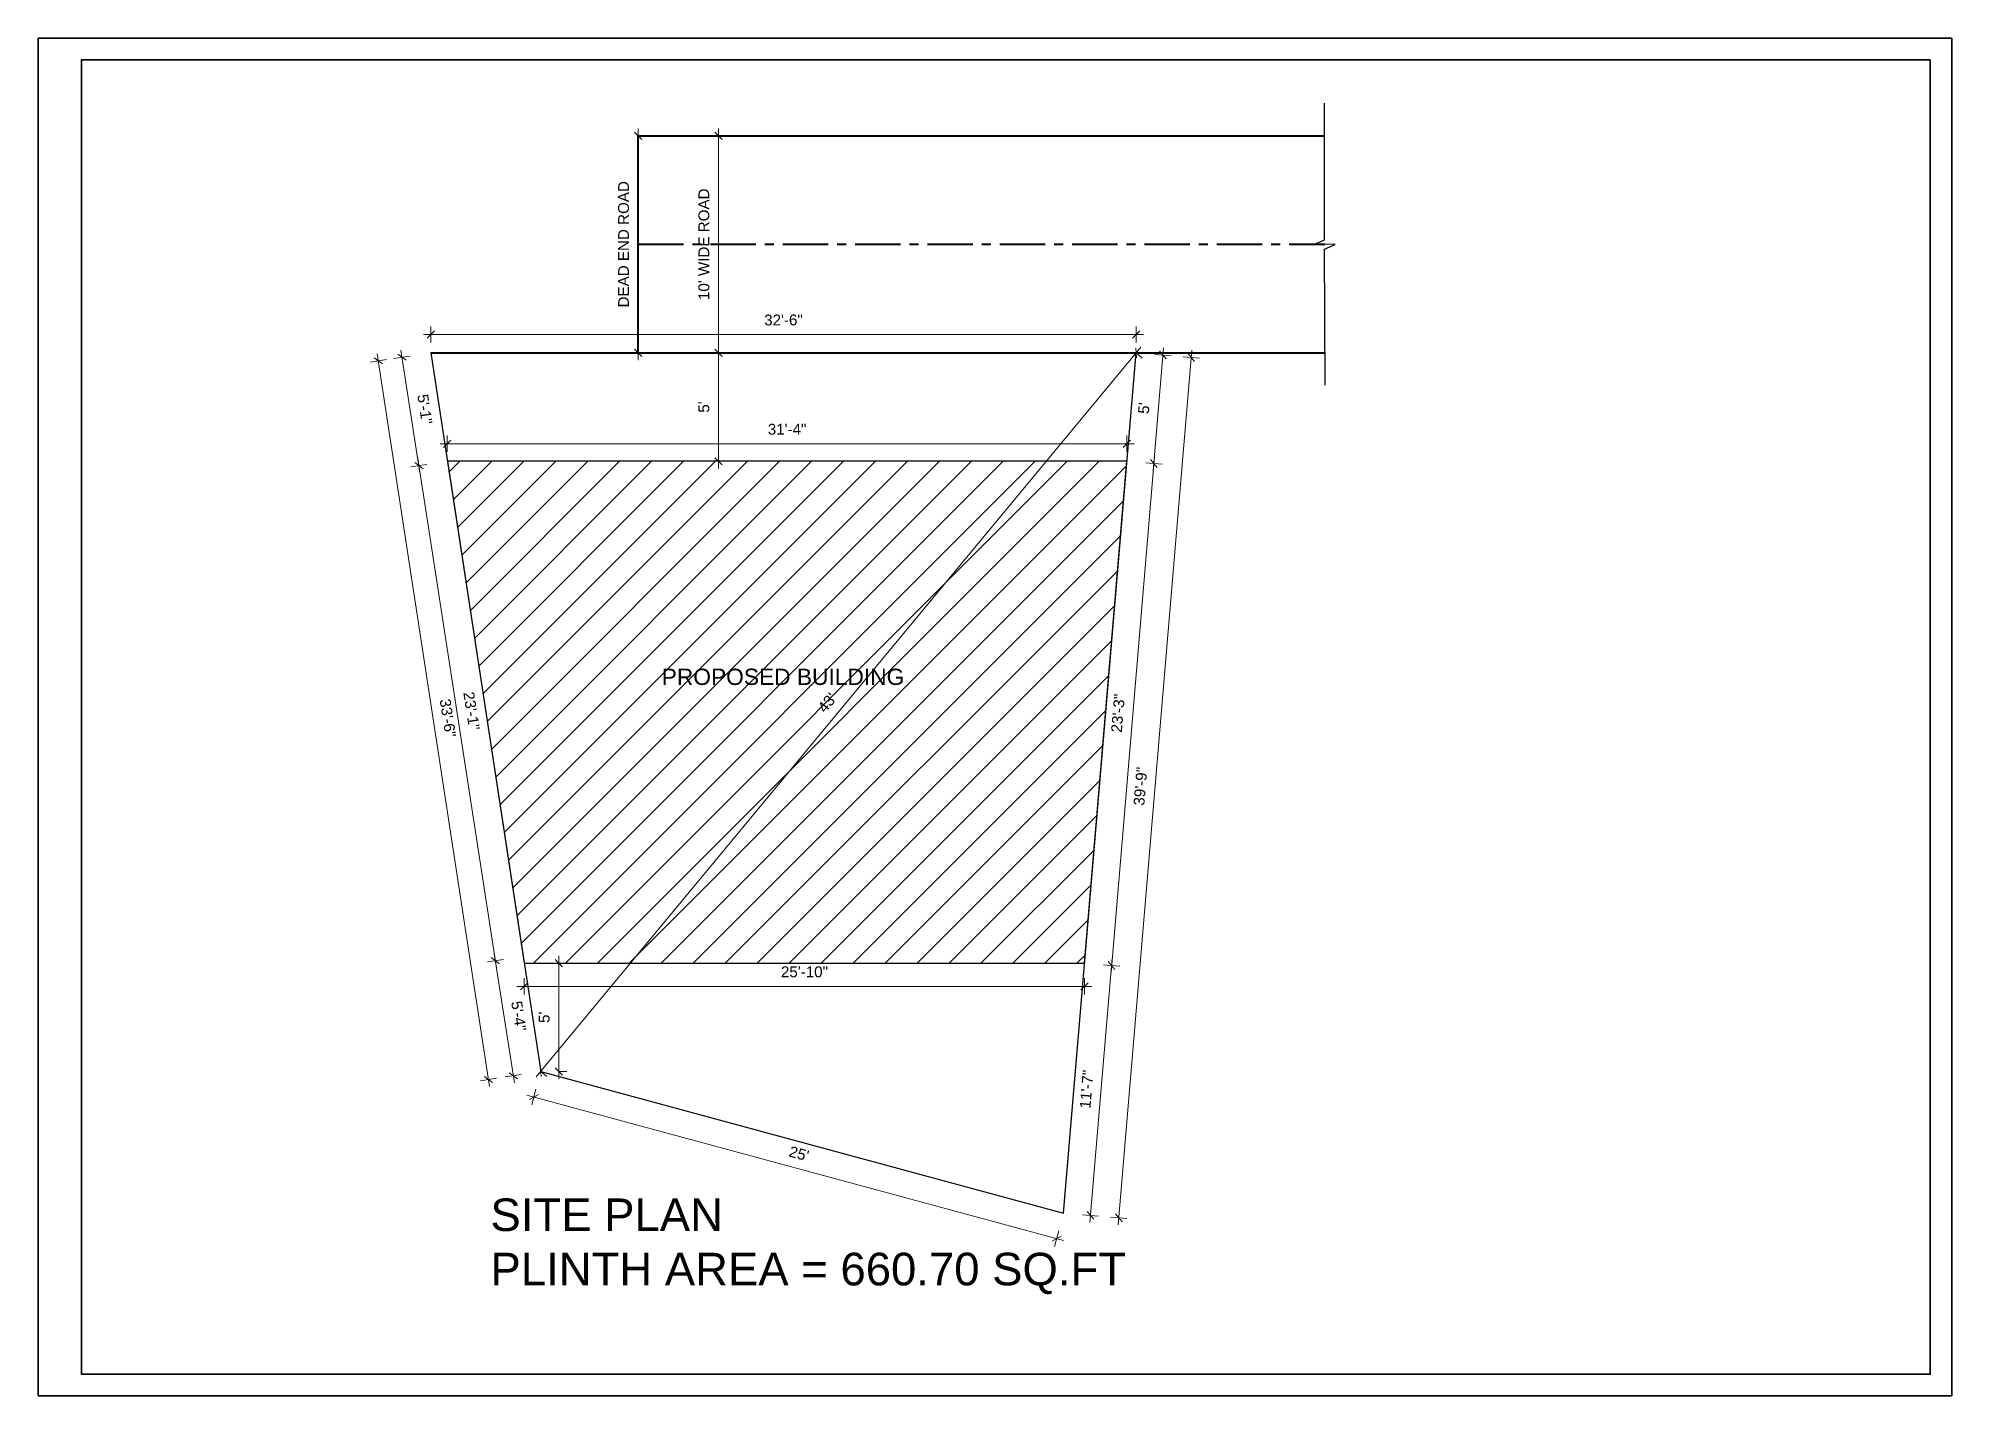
# Model space of a CAD drawing. Header units: inches. Extents: x 45643 to 78083, y -17830 to -3084.
# Drawn here: x 53700 to 54758, y -16630 to -15879 of the extents above; entities that cross this region are included whole.
import ezdxf

# ---------------------------------------------------------------- set-up
doc = ezdxf.new("R2010")
doc.units = ezdxf.units.IN
doc.header["$MEASUREMENT"] = 0
doc.linetypes.add('CENTER', pattern=[2, 1.25, -0.25, 0.25, -0.25])
for name, color, linetype, lineweight in [('A_Title Text', 105, 'Continuous', 60), ('DW-SEC', 24, 'Continuous', 25), ('ELE1', 3, 'Continuous', 9), ('ELEVATION', 6, 'Continuous', 30)]:
    doc.layers.add(name, color=color, linetype=linetype, lineweight=lineweight)
doc.layers.add('Normal Wall', color=7, linetype='Continuous', lineweight=35, true_color=0xffaf89)
doc.layers.add('PDF_Boundary', color=7, linetype='Continuous')
doc.layers.add('PDF_Text', color=7, linetype='Continuous')
doc.styles.add('Arial', font='arial.ttf')
doc.styles.add('PDF Arial', font='arial.ttf')
doc.dimstyles.new('Sudeep', dxfattribs={"dimtxt": 6, "dimasz": 4, "dimexe": 4.5, "dimexo": 4.5, "dimgap": 5, "dimtad": 1, "dimdec": 0, "dimlunit": 4, "dimtxsty": 'Arial', "dimblk": 'OBLIQUE', "dimcen": 250, "dimdle": 4, "dimclrd": 86, "dimclre": 5, "dimclrt": 1, "dimadec": 0, "dimazin": 0, "dimtfac": 1, "dimtdec": 0, "dimtix": 1, "dimtmove": 1, "dimatfit": 3, "dimldrblk": 'OBLIQUE', "dimfxl": 4.5, "dimfxlon": 1, "dimfrac": 2, "dimlwd": 15, "dimlwe": 13, "dimarcsym": 0})

msp = doc.modelspace()

# ---------------------------------------------------------------- texts
at = {"layer": 'PDF_Text', "attachment_point": 7, "style": 'PDF Arial'}
for s, insert, char_height in [('PROPOSED BUILDING', (54044.77, -16236.68), 9), ('SITE PLAN\\PPLINTH AREA = 660.70 SQ.FT', (53950.08, -16573.43), 18)]:
    msp.add_mtext(s, dxfattribs=dict(at, insert=insert, char_height=char_height))

# ---------------------------------------------------------------- blocks, each defined once
blk = doc.blocks.new('_Oblique')
at = {"color": 0, "linetype": 'ByBlock', "lineweight": -2}
blk.add_line((-0.5, -0.5), (0.5, 0.5), dxfattribs=at)
blk = doc.blocks.new('*D1830')
at = {"layer": 'A_Title Text', "color": 5, "lineweight": 13, "transparency": 16777216}
for p, q in [((54080.7, -15932.9), (54071.7, -15932.9)), ((54080.7, -16052.9), (54071.7, -16052.9))]:
    blk.add_line(p, q, dxfattribs=at)
at = {"layer": 'A_Title Text', "color": 86, "lineweight": 15, "transparency": 16777216}
blk.add_line((54076.2, -16056.9), (54076.2, -15928.9), dxfattribs=at)
at = {"layer": 'Defpoints', "color": 0, "transparency": 16777216}
for p in [(54076.2, -15932.9), (54221.7, -15932.9), (54221.7, -16052.9)]:
    blk.add_point(p, dxfattribs=at)
at = {"layer": 'A_Title Text', "color": 86, "lineweight": 15, "transparency": 16777216, "xscale": 4, "yscale": 4, "zscale": 4}
for p, rotation in [((54076.2, -15932.9), 90), ((54076.2, -16052.9), 270)]:
    blk.add_blockref('_Oblique', p, dxfattribs=dict(at, rotation=rotation))
at = {"layer": 'A_Title Text', "color": 1, "transparency": 16777216, "insert": (54068.1, -15992.9), "char_height": 6, "attachment_point": 5, "rotation": 90, "style": 'Arial'}
blk.add_mtext("10' WIDE ROAD", dxfattribs=at)
blk = doc.blocks.new('*D1859')
at = {"layer": 'A_Title Text', "color": 5, "lineweight": 13, "transparency": 16777216}
for p, q in [((53975.2, -16460), (53972.9, -16468.7)), ((54264.3, -16538.3), (54262, -16547))]:
    blk.add_line(p, q, dxfattribs=at)
at = {"layer": 'A_Title Text', "color": 86, "lineweight": 15, "transparency": 16777216}
blk.add_line((53970.2, -16463.3), (54267, -16543.7), dxfattribs=at)
at = {"layer": 'Defpoints', "color": 0, "transparency": 16777216}
for p in [(53977.9, -16450.3), (54267, -16528.6), (54263.2, -16542.7)]:
    blk.add_point(p, dxfattribs=at)
at = {"layer": 'A_Title Text', "color": 86, "lineweight": 15, "transparency": 16777216, "xscale": 4, "yscale": 4, "zscale": 4}
for p, rotation in [((53974.1, -16464.4), 164.8399575509016), ((54263.2, -16542.7), 344.8399575509015)]:
    blk.add_blockref('_Oblique', p, dxfattribs=dict(at, rotation=rotation))
at = {"layer": 'A_Title Text', "color": 1, "transparency": 16777216, "insert": (54120.7, -16495.7), "char_height": 6, "attachment_point": 5, "rotation": 344.84, "style": 'Arial'}
blk.add_mtext("25'", dxfattribs=at)
blk = doc.blocks.new('*D1831')
at = {"layer": 'A_Title Text', "color": 86, "lineweight": 15, "transparency": 16777216}
blk.add_line((54293.2, -16395.6), (54317.2, -16110.2), dxfattribs=at)
at = {"layer": 'A_Title Text', "color": 5, "lineweight": 13, "transparency": 16777216}
for p, q in [((54312.4, -16113.8), (54321.4, -16114.5)), ((54289, -16391.3), (54298, -16392))]:
    blk.add_line(p, q, dxfattribs=at)
at = {"layer": 'Defpoints', "color": 0, "transparency": 16777216}
for p in [(54302, -16112.9), (54316.9, -16114.1), (54278.6, -16390.4)]:
    blk.add_point(p, dxfattribs=at)
at = {"layer": 'A_Title Text', "color": 86, "lineweight": 15, "transparency": 16777216, "xscale": 4, "yscale": 4, "zscale": 4}
for p, rotation in [((54316.9, -16114.1), 85.18472226389949), ((54293.5, -16391.7), 265.1847222638995)]:
    blk.add_blockref('_Oblique', p, dxfattribs=dict(at, rotation=rotation))
at = {"layer": 'A_Title Text', "color": 1, "transparency": 16777216, "insert": (54297.1, -16252.2), "char_height": 6, "attachment_point": 5, "rotation": 85.1847, "style": 'Arial'}
blk.add_mtext('23\'-3"', dxfattribs=at)
blk = doc.blocks.new('*D1860')
at = {"layer": 'A_Title Text', "color": 5, "lineweight": 13, "transparency": 16777216}
for p, q in [((53917.1, -16047.3), (53917.1, -16038.3)), ((54307.1, -16047.3), (54307.1, -16038.3))]:
    blk.add_line(p, q, dxfattribs=at)
at = {"layer": 'A_Title Text', "color": 86, "lineweight": 15, "transparency": 16777216}
blk.add_line((53913.1, -16042.8), (54311.1, -16042.8), dxfattribs=at)
at = {"layer": 'Defpoints', "color": 0, "transparency": 16777216}
for p in [(54307.1, -16042.8), (53917.1, -16052.9), (54307.1, -16052.9)]:
    blk.add_point(p, dxfattribs=at)
at = {"layer": 'A_Title Text', "color": 86, "lineweight": 15, "transparency": 16777216, "xscale": 4, "yscale": 4, "zscale": 4, "rotation": 180}
blk.add_blockref('_Oblique', (53917.1, -16042.8), dxfattribs=at)
at = {"layer": 'A_Title Text', "color": 86, "lineweight": 15, "transparency": 16777216, "xscale": 4, "yscale": 4, "zscale": 4}
blk.add_blockref('_Oblique', (54307.1, -16042.8), dxfattribs=at)
at = {"layer": 'A_Title Text', "color": 1, "transparency": 16777216, "insert": (54112.1, -16034.8), "char_height": 6, "attachment_point": 5, "style": 'Arial'}
blk.add_mtext('32\'-6"', dxfattribs=at)
blk = doc.blocks.new('*D1832')
at = {"layer": 'A_Title Text', "color": 5, "lineweight": 13, "transparency": 16777216}
for p, q in [((53957.3, -16388.3), (53948.4, -16389.6)), ((53967.1, -16451.9), (53958.2, -16453.3))]:
    blk.add_line(p, q, dxfattribs=at)
at = {"layer": 'A_Title Text', "color": 86, "lineweight": 15, "transparency": 16777216}
blk.add_line((53952.2, -16385), (53963.3, -16456.6), dxfattribs=at)
at = {"layer": 'Defpoints', "color": 0, "transparency": 16777216}
for p in [(53972.6, -16385.9), (53977.9, -16450.3), (53962.7, -16452.6)]:
    blk.add_point(p, dxfattribs=at)
at = {"layer": 'A_Title Text', "color": 86, "lineweight": 15, "transparency": 16777216, "xscale": 4, "yscale": 4, "zscale": 4}
for p, rotation in [((53952.8, -16389), 98.79690632557445), ((53962.7, -16452.6), 278.7969063255745)]:
    blk.add_blockref('_Oblique', p, dxfattribs=dict(at, rotation=rotation))
at = {"layer": 'A_Title Text', "color": 1, "transparency": 16777216, "insert": (53965.7, -16419.6), "char_height": 6, "attachment_point": 5, "rotation": 278.7969, "style": 'Arial'}
blk.add_mtext('5\'-4"', dxfattribs=at)
blk = doc.blocks.new('*D1833')
at = {"layer": 'A_Title Text', "color": 5, "lineweight": 13, "transparency": 16777216}
for p, q in [((53926.2, -16107.7), (53926.2, -16098.7)), ((54302, -16107.7), (54302, -16098.7))]:
    blk.add_line(p, q, dxfattribs=at)
at = {"layer": 'A_Title Text', "color": 86, "lineweight": 15, "transparency": 16777216}
blk.add_line((53922.2, -16103.2), (54306, -16103.2), dxfattribs=at)
at = {"layer": 'Defpoints', "color": 0, "transparency": 16777216}
for p in [(53926.2, -16112.9), (54302, -16103.2), (54302, -16112.9)]:
    blk.add_point(p, dxfattribs=at)
at = {"layer": 'A_Title Text', "color": 86, "lineweight": 15, "transparency": 16777216, "xscale": 4, "yscale": 4, "zscale": 4, "rotation": 180}
blk.add_blockref('_Oblique', (53926.2, -16103.2), dxfattribs=at)
at = {"layer": 'A_Title Text', "color": 86, "lineweight": 15, "transparency": 16777216, "xscale": 4, "yscale": 4, "zscale": 4}
blk.add_blockref('_Oblique', (54302, -16103.2), dxfattribs=at)
at = {"layer": 'A_Title Text', "color": 1, "transparency": 16777216, "insert": (54114.1, -16095.2), "char_height": 6, "attachment_point": 5, "style": 'Arial'}
blk.add_mtext('31\'-4"', dxfattribs=at)
blk = doc.blocks.new('*D1834')
at = {"layer": 'A_Title Text', "color": 86, "lineweight": 15, "transparency": 16777216}
blk.add_line((53953.4, -16392.9), (53909.9, -16111.4), dxfattribs=at)
at = {"layer": 'A_Title Text', "color": 5, "lineweight": 13, "transparency": 16777216}
for p, q in [((53914.9, -16114.6), (53906, -16116)), ((53957.3, -16388.3), (53948.4, -16389.6))]:
    blk.add_line(p, q, dxfattribs=at)
at = {"layer": 'Defpoints', "color": 0, "transparency": 16777216}
for p in [(53926.2, -16112.9), (53910.5, -16115.3), (53972.6, -16385.9)]:
    blk.add_point(p, dxfattribs=at)
at = {"layer": 'A_Title Text', "color": 86, "lineweight": 15, "transparency": 16777216, "xscale": 4, "yscale": 4, "zscale": 4}
for p, rotation in [((53910.5, -16115.3), 98.79690632557445), ((53952.8, -16389), 278.7969063255745)]:
    blk.add_blockref('_Oblique', p, dxfattribs=dict(at, rotation=rotation))
at = {"layer": 'A_Title Text', "color": 1, "transparency": 16777216, "insert": (53939.6, -16250.9), "char_height": 6, "attachment_point": 5, "rotation": 278.7969, "style": 'Arial'}
blk.add_mtext('23\'-1"', dxfattribs=at)
blk = doc.blocks.new('*D1835')
at = {"layer": 'A_Title Text', "color": 5, "lineweight": 13, "transparency": 16777216}
for p, q in [((53905.6, -16054.7), (53896.7, -16056)), ((53914.9, -16114.6), (53906, -16116))]:
    blk.add_line(p, q, dxfattribs=at)
at = {"layer": 'A_Title Text', "color": 86, "lineweight": 15, "transparency": 16777216}
blk.add_line((53911.1, -16119.3), (53900.6, -16051.4), dxfattribs=at)
at = {"layer": 'Defpoints', "color": 0, "transparency": 16777216}
for p in [(53901.2, -16055.3), (53917.1, -16052.9), (53926.2, -16112.9)]:
    blk.add_point(p, dxfattribs=at)
at = {"layer": 'A_Title Text', "color": 86, "lineweight": 15, "transparency": 16777216, "xscale": 4, "yscale": 4, "zscale": 4}
for p, rotation in [((53901.2, -16055.3), 98.79690632557445), ((53910.5, -16115.3), 278.7969063255745)]:
    blk.add_blockref('_Oblique', p, dxfattribs=dict(at, rotation=rotation))
at = {"layer": 'A_Title Text', "color": 1, "transparency": 16777216, "insert": (53913.8, -16084.1), "char_height": 6, "attachment_point": 5, "rotation": 278.7969, "style": 'Arial'}
blk.add_mtext('5\'-1"', dxfattribs=at)
blk = doc.blocks.new('*D1861')
at = {"layer": 'A_Title Text', "color": 5, "lineweight": 13, "transparency": 16777216}
for p, q in [((53892.6, -16056.6), (53883.7, -16058)), ((53953.4, -16454), (53944.5, -16455.4))]:
    blk.add_line(p, q, dxfattribs=at)
at = {"layer": 'A_Title Text', "color": 86, "lineweight": 15, "transparency": 16777216}
blk.add_line((53887.5, -16053.4), (53949.6, -16458.6), dxfattribs=at)
at = {"layer": 'Defpoints', "color": 0, "transparency": 16777216}
for p in [(53917.1, -16052.9), (53977.9, -16450.3), (53949, -16454.7)]:
    blk.add_point(p, dxfattribs=at)
at = {"layer": 'A_Title Text', "color": 86, "lineweight": 15, "transparency": 16777216, "xscale": 4, "yscale": 4, "zscale": 4}
for p, rotation in [((53888.1, -16057.3), 98.70344886768218), ((53949, -16454.7), 278.7034488676821)]:
    blk.add_blockref('_Oblique', p, dxfattribs=dict(at, rotation=rotation))
at = {"layer": 'A_Title Text', "color": 1, "transparency": 16777216, "insert": (53926.5, -16254.8), "char_height": 6, "attachment_point": 5, "rotation": 278.7034, "style": 'Arial'}
blk.add_mtext('33\'-6"', dxfattribs=at)
blk = doc.blocks.new('*D1862')
at = {"layer": 'A_Title Text', "color": 5, "lineweight": 13, "transparency": 16777216}
for p, q in [((53968.7, -16398.7), (53968.7, -16407.7)), ((54278.6, -16398.7), (54278.6, -16407.7))]:
    blk.add_line(p, q, dxfattribs=at)
at = {"layer": 'A_Title Text', "color": 86, "lineweight": 15, "transparency": 16777216}
blk.add_line((53964.7, -16403.2), (54282.6, -16403.2), dxfattribs=at)
at = {"layer": 'Defpoints', "color": 0, "transparency": 16777216}
for p in [(53968.7, -16390.4), (54278.6, -16390.4), (54278.6, -16403.2)]:
    blk.add_point(p, dxfattribs=at)
at = {"layer": 'A_Title Text', "color": 86, "lineweight": 15, "transparency": 16777216, "xscale": 4, "yscale": 4, "zscale": 4, "rotation": 180}
blk.add_blockref('_Oblique', (53968.7, -16403.2), dxfattribs=at)
at = {"layer": 'A_Title Text', "color": 86, "lineweight": 15, "transparency": 16777216, "xscale": 4, "yscale": 4, "zscale": 4}
blk.add_blockref('_Oblique', (54278.6, -16403.2), dxfattribs=at)
at = {"layer": 'A_Title Text', "color": 1, "transparency": 16777216, "insert": (54123.7, -16395.2), "char_height": 6, "attachment_point": 5, "style": 'Arial'}
blk.add_mtext('25\'-10"', dxfattribs=at)
blk = doc.blocks.new('*D1836')
at = {"layer": 'A_Title Text', "color": 86, "lineweight": 15, "transparency": 16777216}
blk.add_line((54316.5, -16118.1), (54322.3, -16050.2), dxfattribs=at)
at = {"layer": 'A_Title Text', "color": 5, "lineweight": 13, "transparency": 16777216}
for p, q in [((54317.4, -16053.8), (54326.4, -16054.5)), ((54312.4, -16113.8), (54321.4, -16114.5))]:
    blk.add_line(p, q, dxfattribs=at)
at = {"layer": 'Defpoints', "color": 0, "transparency": 16777216}
for p in [(54307.1, -16052.9), (54321.9, -16054.1), (54302, -16112.9)]:
    blk.add_point(p, dxfattribs=at)
at = {"layer": 'A_Title Text', "color": 86, "lineweight": 15, "transparency": 16777216, "xscale": 4, "yscale": 4, "zscale": 4}
for p, rotation in [((54321.9, -16054.1), 85.18472226389723), ((54316.9, -16114.1), 265.1847222638972)]:
    blk.add_blockref('_Oblique', p, dxfattribs=dict(at, rotation=rotation))
at = {"layer": 'A_Title Text', "color": 1, "transparency": 16777216, "insert": (54311.4, -16083.5), "char_height": 6, "attachment_point": 5, "rotation": 85.1847, "style": 'Arial'}
blk.add_mtext("5'", dxfattribs=at)
blk = doc.blocks.new('*D1837')
at = {"layer": 'A_Title Text', "color": 86, "lineweight": 15, "transparency": 16777216}
blk.add_line((54293.8, -16387.7), (54281.5, -16533.8), dxfattribs=at)
at = {"layer": 'A_Title Text', "color": 5, "lineweight": 13, "transparency": 16777216}
for p, q in [((54289, -16391.3), (54298, -16392)), ((54277.4, -16529.5), (54286.3, -16530.2))]:
    blk.add_line(p, q, dxfattribs=at)
at = {"layer": 'Defpoints', "color": 0, "transparency": 16777216}
for p in [(54278.6, -16390.4), (54267, -16528.6), (54281.9, -16529.8)]:
    blk.add_point(p, dxfattribs=at)
at = {"layer": 'A_Title Text', "color": 86, "lineweight": 15, "transparency": 16777216, "xscale": 4, "yscale": 4, "zscale": 4}
for p, rotation in [((54293.5, -16391.7), 85.18472226389719), ((54281.9, -16529.8), 265.1847222638972)]:
    blk.add_blockref('_Oblique', p, dxfattribs=dict(at, rotation=rotation))
at = {"layer": 'A_Title Text', "color": 1, "transparency": 16777216, "insert": (54279.7, -16460.1), "char_height": 6, "attachment_point": 5, "rotation": 85.1847, "style": 'Arial'}
blk.add_mtext('11\'-7"', dxfattribs=at)
blk = doc.blocks.new('*D1863')
at = {"layer": 'A_Title Text', "color": 86, "lineweight": 15, "transparency": 16777216}
blk.add_line((54297.2, -16535.1), (54337.9, -16051.5), dxfattribs=at)
at = {"layer": 'A_Title Text', "color": 5, "lineweight": 13, "transparency": 16777216}
for p, q in [((54333.1, -16055.1), (54342.1, -16055.8)), ((54293, -16530.8), (54302, -16531.5))]:
    blk.add_line(p, q, dxfattribs=at)
at = {"layer": 'Defpoints', "color": 0, "transparency": 16777216}
for p in [(54307.1, -16052.9), (54337.6, -16055.5), (54267, -16528.6)]:
    blk.add_point(p, dxfattribs=at)
at = {"layer": 'A_Title Text', "color": 86, "lineweight": 15, "transparency": 16777216, "xscale": 4, "yscale": 4, "zscale": 4}
for p, rotation in [((54337.6, -16055.5), 85.18472226389899), ((54297.5, -16531.2), 265.184722263899)]:
    blk.add_blockref('_Oblique', p, dxfattribs=dict(at, rotation=rotation))
at = {"layer": 'A_Title Text', "color": 1, "transparency": 16777216, "insert": (54309.5, -16292.6), "char_height": 6, "attachment_point": 5, "rotation": 85.1847, "style": 'Arial'}
blk.add_mtext('39\'-9"', dxfattribs=at)
blk = doc.blocks.new('*D1864')
at = {"layer": 'A_Title Text', "color": 86, "lineweight": 15, "transparency": 16777216}
blk.add_line((53975.3, -16453.3), (54309.6, -16049.8), dxfattribs=at)
at = {"layer": 'A_Title Text', "color": 5, "lineweight": 13, "transparency": 16777216}
for p, q in [((54307.1, -16052.9), (54310.5, -16055.8)), ((53977.9, -16450.3), (53981.3, -16453.1))]:
    blk.add_line(p, q, dxfattribs=at)
at = {"layer": 'Defpoints', "color": 0, "transparency": 16777216}
for p in [(54307.1, -16052.9), (54307.1, -16052.9), (53977.9, -16450.3)]:
    blk.add_point(p, dxfattribs=at)
at = {"layer": 'A_Title Text', "color": 86, "lineweight": 15, "transparency": 16777216, "xscale": 4, "yscale": 4, "zscale": 4}
for p, rotation in [((54307.1, -16052.9), 50.36274456203349), ((53977.9, -16450.3), 230.3627445620335)]:
    blk.add_blockref('_Oblique', p, dxfattribs=dict(at, rotation=rotation))
at = {"layer": 'A_Title Text', "color": 1, "transparency": 16777216, "insert": (54136.3, -16246.4), "char_height": 6, "attachment_point": 5, "rotation": 50.3627, "style": 'Arial'}
blk.add_mtext("43'", dxfattribs=at)
blk = doc.blocks.new('*D1865')
at = {"layer": 'A_Title Text', "color": 86, "lineweight": 15, "transparency": 16777216}
blk.add_line((54076.2, -16048.9), (54076.2, -16116.9), dxfattribs=at)
at = {"layer": 'A_Title Text', "color": 5, "lineweight": 13, "transparency": 16777216}
for p, q in [((54080.7, -16052.9), (54071.7, -16052.9)), ((54076.2, -16112.9), (54071.7, -16112.9))]:
    blk.add_line(p, q, dxfattribs=at)
at = {"layer": 'Defpoints', "color": 0, "transparency": 16777216}
for p in [(54221.7, -16052.9), (54076.2, -16112.9), (54076.4, -16112.9)]:
    blk.add_point(p, dxfattribs=at)
at = {"layer": 'A_Title Text', "color": 86, "lineweight": 15, "transparency": 16777216, "xscale": 4, "yscale": 4, "zscale": 4}
for p, rotation in [((54076.2, -16052.9), 90), ((54076.2, -16112.9), 270)]:
    blk.add_blockref('_Oblique', p, dxfattribs=dict(at, rotation=rotation))
at = {"layer": 'A_Title Text', "color": 1, "transparency": 16777216, "insert": (54068.1, -16082.9), "char_height": 6, "attachment_point": 5, "rotation": 90, "style": 'Arial'}
blk.add_mtext("5'", dxfattribs=at)
blk = doc.blocks.new('*D1866')
at = {"layer": 'A_Title Text', "color": 86, "lineweight": 15, "transparency": 16777216}
blk.add_line((53987.9, -16454.3), (53987.9, -16386.4), dxfattribs=at)
at = {"layer": 'A_Title Text', "color": 5, "lineweight": 13, "transparency": 16777216}
for p, q in [((53983.4, -16390.4), (53992.4, -16390.4)), ((53987.9, -16450.3), (53992.4, -16450.3))]:
    blk.add_line(p, q, dxfattribs=at)
at = {"layer": 'Defpoints', "color": 0, "transparency": 16777216}
for p in [(53977.9, -16390.4), (53987.9, -16390.4), (53987.9, -16450.3)]:
    blk.add_point(p, dxfattribs=at)
at = {"layer": 'A_Title Text', "color": 86, "lineweight": 15, "transparency": 16777216, "xscale": 4, "yscale": 4, "zscale": 4}
for p, rotation in [((53987.9, -16390.4), 90), ((53987.9, -16450.3), 270)]:
    blk.add_blockref('_Oblique', p, dxfattribs=dict(at, rotation=rotation))
at = {"layer": 'A_Title Text', "color": 1, "transparency": 16777216, "insert": (53979.8, -16420.3), "char_height": 6, "attachment_point": 5, "rotation": 90, "style": 'Arial'}
blk.add_mtext("5'", dxfattribs=at)
blk = doc.blocks.new('*D1867')
at = {"layer": 'A_Title Text', "color": 86, "lineweight": 15, "transparency": 16777216}
blk.add_line((54031.8, -16056.9), (54031.8, -15928.9), dxfattribs=at)
at = {"layer": 'A_Title Text', "color": 5, "lineweight": 13, "transparency": 16777216}
for p, q in [((54031.8, -15932.9), (54036.3, -15932.9)), ((54031.8, -16052.9), (54036.3, -16052.9))]:
    blk.add_line(p, q, dxfattribs=at)
at = {"layer": 'Defpoints', "color": 0, "transparency": 16777216}
for p in [(54031.8, -15932.9), (54031.8, -15932.9), (54031.8, -16052.9)]:
    blk.add_point(p, dxfattribs=at)
at = {"layer": 'A_Title Text', "color": 86, "lineweight": 15, "transparency": 16777216, "xscale": 4, "yscale": 4, "zscale": 4}
for p, rotation in [((54031.8, -15932.9), 90), ((54031.8, -16052.9), 270)]:
    blk.add_blockref('_Oblique', p, dxfattribs=dict(at, rotation=rotation))
at = {"layer": 'A_Title Text', "color": 1, "transparency": 16777216, "insert": (54023.7, -15992.9), "char_height": 6, "attachment_point": 5, "rotation": 90, "style": 'Arial'}
blk.add_mtext('DEAD END ROAD', dxfattribs=at)

# ---------------------------------------------------------------- dimensions: what is measured, and where the dimension line sits
at = {"layer": 'A_Title Text'}
for base, p1, p2, text, picture, middle in [((54031.76, -15932.89), (54031.76, -16052.89), (54031.76, -15932.89), 'DEAD END ROAD', '*D1867', (54023.66, -15992.89)), ((54076.17, -15932.89), (54221.72, -16052.89), (54221.72, -15932.89), "10' WIDE ROAD", '*D1830', (54068.07, -15992.89))]:
    dim = msp.add_linear_dim(base=base, p1=p1, p2=p2, angle=90, text=text, dimstyle='Sudeep', dxfattribs=at)
    dim.commit()
    dim.dimension.update_dxf_attribs({"geometry": picture, "text_midpoint": middle})
for base, p1, p2, picture, middle in [((54307.05, -16042.84), (53917.05, -16052.89), (54307.05, -16052.89), '*D1860', (54112.05, -16034.77)), ((54302, -16103.23), (53926.24, -16112.89), (54302, -16112.89), '*D1833', (54114.12, -16095.17)), ((54278.62, -16403.23), (53968.72, -16390.4), (54278.62, -16390.4), '*D1862', (54123.67, -16395.16))]:
    dim = msp.add_linear_dim(base=base, p1=p1, p2=p2, dimstyle='Sudeep', dxfattribs=at)
    dim.commit()
    dim.dimension.update_dxf_attribs({"geometry": picture, "text_midpoint": middle})
for p1, p2, distance, picture, middle in [((53977.88, -16450.26), (54307.05, -16052.89), 0, '*D1864', (54136.26, -16246.43)), ((53917.05, -16052.89), (53977.88, -16450.26), -29.26, '*D1861', (53926.51, -16254.78)), ((54266.98, -16528.59), (54307.05, -16052.89), -30.65, '*D1863', (54309.52, -16292.63)), ((54278.6181, -16390.4028), (54301.9965, -16112.8852), -14.9314, '*D1831', (54297.1489, -16252.2204)), ((53977.88, -16450.26), (54266.98, -16528.59), -14.61, '*D1859', (54120.72, -16495.74))]:
    dim = msp.add_aligned_dim(p1=p1, p2=p2, distance=distance, dimstyle='Sudeep', dxfattribs=at)
    dim.commit()
    dim.dimension.update_dxf_attribs({"geometry": picture, "text_midpoint": middle})
for base, p1, p2, angle, picture, middle in [((54076.17, -16112.89), (54221.72, -16052.89), (54076.41, -16112.89), 90, '*D1865', (54068.12, -16082.89)), ((53901.19, -16055.34), (53926.24, -16112.89), (53917.05, -16052.89), 98.79691, '*D1835', (53913.8, -16084.1)), ((54321.93, -16054.14), (54302, -16112.89), (54307.05, -16052.89), 265.18472, '*D1836', (54311.38, -16083.46)), ((53910.48, -16115.32), (53972.58, -16385.9), (53926.24, -16112.89), 98.79691, '*D1834', (53939.62, -16250.91)), ((53962.67, -16452.61), (53972.58, -16385.9), (53977.88, -16450.26), 98.79691, '*D1832', (53965.7, -16419.55)), ((53987.86, -16390.4), (53987.86, -16450.26), (53977.88, -16390.4), 90, '*D1866', (53979.8, -16420.33)), ((54281.86, -16529.84), (54278.62, -16390.4), (54266.98, -16528.59), 265.18472, '*D1837', (54279.69, -16460.07))]:
    dim = msp.add_linear_dim(base=base, p1=p1, p2=p2, angle=angle, dimstyle='Sudeep', dxfattribs=at)
    dim.commit()
    dim.dimension.update_dxf_attribs({"geometry": picture, "text_midpoint": middle})

# ---------------------------------------------------------------- hatches: boundary and pattern name
at = {"layer": 'DW-SEC'}
h = msp.add_hatch(dxfattribs=at)
h.set_pattern_fill('ANSI31', color=256, scale=100)
h.set_pattern_definition([(45, (-3695.447, -2146.906), (-8.8388348, 8.8388348), [])])
h.paths.add_polyline_path([(53926.24, -16112.89), (53968.72, -16390.4), (54278.62, -16390.4), (54302, -16112.89)])
h.paths.add_polyline_path([(54136.71, -16255.65), (54145.59, -16244.93), (54136.07, -16237.04), (54127.19, -16247.77)], flags=24)
h.paths.add_polyline_path([(54041.55, -16241.44), (54180.19, -16241.44), (54180.19, -16222.89), (54041.55, -16222.89)], flags=24)

# ---------------------------------------------------------------- linework, layer by layer
at = {"layer": 'ELE1'}
msp.add_line((54031.76, -16052.89), (53917.05, -16052.89), dxfattribs=at)
at = {"layer": 'ELEVATION'}
for p, q in [((54307.05, -16052.89), (53917.05, -16052.89)), ((53917.05, -16052.89), (53977.88, -16450.26)), ((54266.98, -16528.59), (54307.05, -16052.89)), ((53977.88, -16450.26), (54266.98, -16528.59))]:
    msp.add_line(p, q, dxfattribs=at)
at = {"layer": 'ELEVATION', "linetype": 'Continuous'}
msp.add_lwpolyline([(54411.67, -16070.89), (54411.23, -15995.63), (54417.17, -15993.01), (54405.85, -15992.76), (54411.23, -15990.39), (54411.23, -15914.89)], dxfattribs=at)
at = {"layer": 'ELEVATION'}
msp.add_lwpolyline([(54278.62, -16390.4), (54302, -16112.89), (53926.24, -16112.89), (53968.72, -16390.4), (54278.62, -16390.4)], dxfattribs=at)
at = {"layer": 'Normal Wall'}
for points in [[(53700.05, -15879), (54758.06, -15879), (54758.06, -16629.53), (53700.05, -16629.53)], [(53700.05, -15879), (54758.06, -15879), (54758.06, -16629.53), (53700.05, -16629.53)], [(54746.15, -15890.91), (53723.87, -15890.91), (53723.87, -16617.63), (54746.15, -16617.63)], [(54746.15, -15890.91), (53723.87, -15890.91), (53723.87, -16617.63), (54746.15, -16617.63)]]:
    msp.add_lwpolyline(points, close=True, dxfattribs=at)
at = {"layer": 'PDF_Boundary', "lineweight": 40}
for p, q in [((54031.76, -15932.89), (54411.23, -15932.89)), ((54031.76, -16052.89), (54031.76, -15932.89)), ((53917.05, -16052.89), (54411.23, -16052.89))]:
    msp.add_line(p, q, dxfattribs=at)
at = {"layer": 'PDF_Boundary', "linetype": 'CENTER', "lineweight": 40, "ltscale": 20}
msp.add_line((54031.76, -15992.89), (54411.51, -15992.89), dxfattribs=at)

msp.set_redraw_order([(e.dxf.handle, doc.entitydb.next_handle()) for e in msp.query("TEXT MTEXT ATTDEF DIMENSION ARC_DIMENSION")])  # texts and dimensions are drawn at this point

doc.saveas('drawing.dxf')
